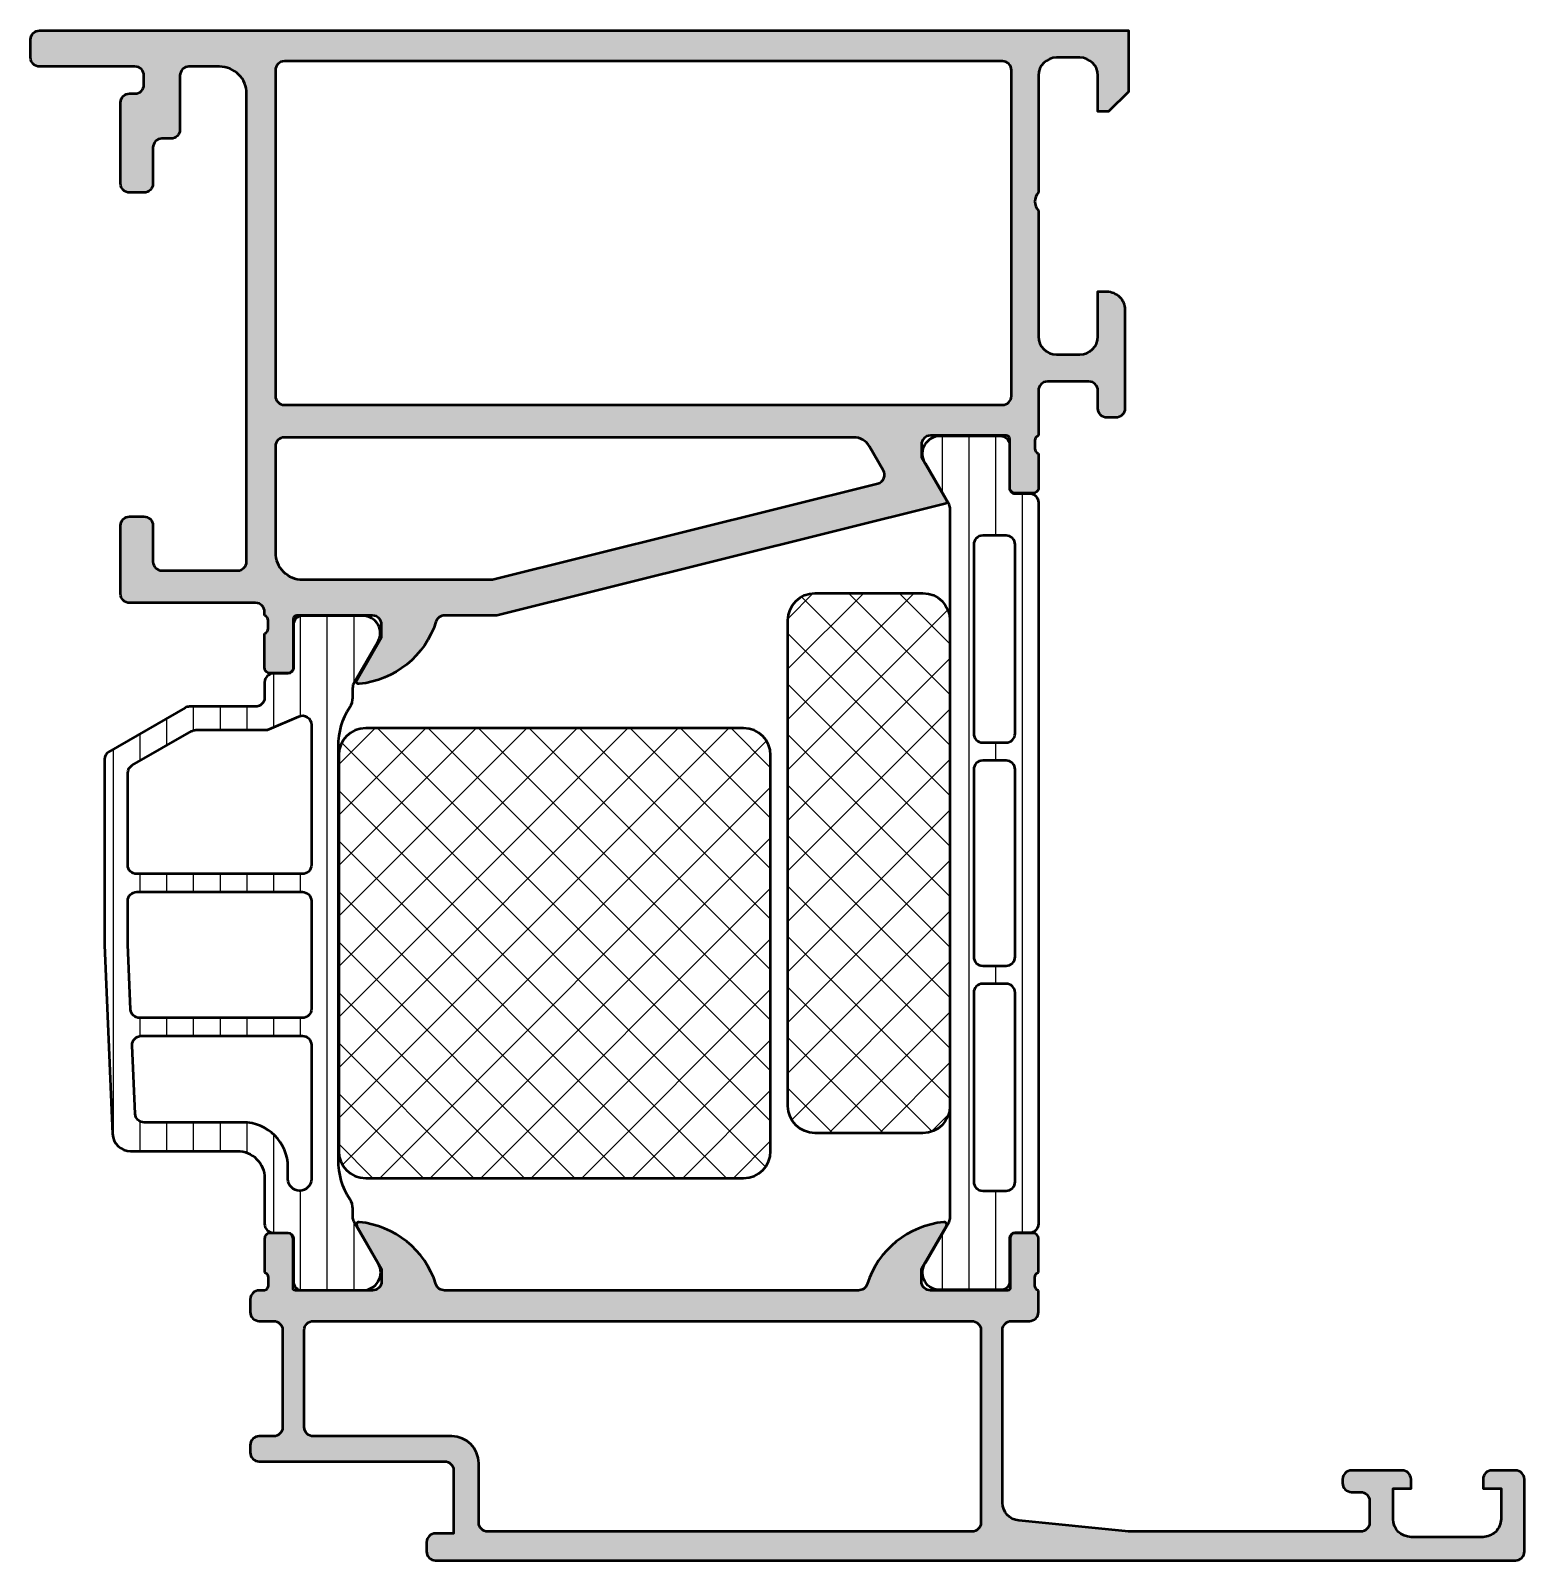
# Model space of a CAD drawing. Extents: x -15 to 68, y 0 to 85.
import ezdxf

# ---------------------------------------------------------------- set-up
doc = ezdxf.new("R2010")
doc.units = 0
for name, color, linetype, lineweight in [('0S-Alu contour', 7, 'Continuous', 50), ('0S-Alu hatch', 252, 'Continuous', 25), ('0S-Plastic contour', 254, 'Continuous', 50), ('0S-Plastic hatch', 253, 'Continuous', 25), ('0S-PT contour', 91, 'Continuous', 50), ('0S-PT hatch', 103, 'Continuous', 25)]:
    doc.layers.add(name, color=color, linetype=linetype, lineweight=lineweight)
pattern_1 = [(135, (0, 0), (-1.403165018917055, -1.403165018917055), []), (225, (0, 0), (1.403165018917055, -1.403165018917055), [])]
pattern_2 = [(90, (0, 0), (-1.4859, 0), [])]

# ---------------------------------------------------------------- blocks, each defined once
blk = doc.blocks.new('501720__3CA2080E_1C2B_46B8_B2A2_B3C4045E8A3A_')
at = {"layer": '0S-Alu hatch'}
h = blk.add_hatch(color=256, dxfattribs=at)
edge = h.paths.add_edge_path()
edge.add_arc((-3.500000000000106, 55.49999999999998), 0.4999999999999929, 270, 360)
edge.add_line((-3.000000000000106, 55.49999999999998), (-3.000000000000085, 81.5))
edge.add_arc((-4.500000000000085, 81.5), 1.5, 0, 90.00000000000028)
edge.add_line((-4.500000000000092, 83), (-6.200000000000088, 83))
edge.add_arc((-6.200000000000088, 82.5), 0.5, 90, 180)
edge.add_line((-6.700000000000088, 82.5), (-6.700000000000102, 79.49999999999999))
edge.add_ellipse((-7.200000000000092, 79.49999999999997), major_axis=(-0.4999999999999903, 0), ratio=1, start_angle=89.99999999999972, end_angle=180, ccw=False)
edge.add_line((-7.200000000000095, 78.99999999999999), (-7.700000000000102, 78.99999999999999))
edge.add_arc((-7.700000000000102, 78.49999999999999), 0.5, 90, 180)
edge.add_line((-8.200000000000102, 78.49999999999999), (-8.200000000000095, 76.5))
edge.add_ellipse((-8.70000000000008, 76.49999999999999), major_axis=(-0.4999999999999841, 0), ratio=1, start_angle=89.99999999999898, end_angle=180, ccw=False)
edge.add_line((-8.700000000000088, 76), (-9.500000000000092, 76))
edge.add_ellipse((-9.500000000000094, 76.5), major_axis=(-0.5, 0), ratio=1, start_angle=0, end_angle=90.0000000000004, ccw=False)
edge.add_line((-10.00000000000009, 76.5), (-10.00000000000009, 81))
edge.add_ellipse((-9.500000000000094, 81), major_axis=(-0.4999999999999965, 0), ratio=1, start_angle=269.9999999999996, end_angle=360, ccw=False)
edge.add_line((-9.500000000000092, 81.5), (-9.200000000000088, 81.5))
edge.add_arc((-9.200000000000088, 82), 0.5, 270, 360)
edge.add_line((-8.700000000000088, 82), (-8.700000000000102, 82.5))
edge.add_arc((-9.200000000000102, 82.5), 0.5, 0, 90)
edge.add_line((-9.200000000000102, 83), (-14.5000000000001, 83))
edge.add_ellipse((-14.5000000000001, 83.49999999999999), major_axis=(-0.5, 0), ratio=1, start_angle=0, end_angle=90.0000000000004, ccw=False)
edge.add_line((-15.0000000000001, 83.49999999999999), (-15.00000000000009, 84.50000000000001))
edge.add_ellipse((-14.50000000000009, 84.50000000000001), major_axis=(-0.4999999999999965, 0), ratio=1, start_angle=269.9999999999996, end_angle=360, ccw=False)
edge.add_line((-14.50000000000009, 85), (45.99999999999991, 85))
edge.add_line((45.99999999999991, 85), (45.99999999999991, 81.60000000000001))
edge.add_line((45.99999999999991, 81.60000000000001), (44.89999999999992, 80.5))
edge.add_line((44.89999999999992, 80.5), (44.29999999999991, 80.5))
edge.add_line((44.29999999999991, 80.5), (44.29999999999991, 82.5))
edge.add_arc((43.29999999999991, 82.5), 1, 0, 90)
edge.add_line((43.29999999999991, 83.49999999999999), (41.99999999999991, 83.49999999999999))
edge.add_arc((41.99999999999991, 82.5), 1, 90, 180)
edge.add_line((40.99999999999991, 82.5), (40.99999999999991, 76))
edge.add_arc((41.52499999999991, 75.5), 0.7250000000000041, 136.3971810272967, 223.6028189727033)
edge.add_line((40.99999999999991, 75), (40.99999999999991, 68))
edge.add_arc((41.99999999999991, 68), 1, 180, 270)
edge.add_line((41.99999999999991, 67), (43.29999999999991, 67))
edge.add_arc((43.29999999999991, 68), 1, 270, 360)
edge.add_line((44.29999999999991, 68), (44.29999999999991, 70.5))
edge.add_line((44.29999999999991, 70.5), (44.79999999999991, 70.5))
edge.add_ellipse((44.79999999999992, 69.50000000000001), major_axis=(-0.9999999999999857, 0), ratio=1, start_angle=180, end_angle=270.0000000000004, ccw=False)
edge.add_line((45.7999999999999, 69.5), (45.79999999999991, 64))
edge.add_ellipse((45.29999999999992, 63.99999999999999), major_axis=(-0.4999999999999929, 0), ratio=1, start_angle=89.9999999999992, end_angle=180, ccw=False)
edge.add_line((45.29999999999991, 63.5), (44.79999999999991, 63.50000000000001))
edge.add_ellipse((44.79999999999988, 63.99999999999998), major_axis=(-0.4999999999999787, 0), ratio=1, start_angle=0, end_angle=90.00000000000239, ccw=False)
edge.add_line((44.29999999999991, 63.99999999999999), (44.29999999999991, 65))
edge.add_arc((43.79999999999991, 65), 0.5, 0, 90)
edge.add_line((43.79999999999991, 65.5), (41.49999999999991, 65.5))
edge.add_arc((41.49999999999991, 65), 0.5, 90, 180)
edge.add_line((40.99999999999991, 65), (40.99999999999991, 62.5))
edge.add_arc((41.09999999999992, 62.21715728752538), 0.3000000000000023, 109.4712206344922, 180)
edge.add_line((40.79999999999992, 62.21715728752538), (40.79999999999992, 61.78284271247462))
edge.add_arc((41.09999999999992, 61.78284271247462), 0.2999999999999971, 180, 250.5287793655073)
edge.add_line((40.99999999999991, 61.50000000000001), (40.99999999999991, 59.60000000000004))
edge.add_ellipse((40.69999999999988, 59.60000000000002), major_axis=(-0.3000000000000256, 0), ratio=1, start_angle=89.99999999999733, end_angle=180, ccw=False)
edge.add_line((40.69999999999987, 59.29999999999999), (39.70999999999996, 59.29999999999999))
edge.add_ellipse((39.70999999999995, 59.60000000000002), major_axis=(-0.3000000000000256, 0), ratio=1, start_angle=0, end_angle=90.00000000000267, ccw=False)
edge.add_line((39.40999999999993, 59.60000000000004), (39.40999999999991, 62.3))
edge.add_arc((39.20999999999992, 62.3), 0.2000000000000028, 0, 90)
edge.add_line((39.20999999999992, 62.5), (34.99999999999992, 62.5))
edge.add_arc((34.99999999999992, 62), 0.5, 90, 180)
edge.add_line((34.49999999999992, 62), (34.49999999999992, 61.29999999999999))
edge.add_line((34.49999999999992, 61.29999999999999), (35.88149545762228, 58.90717967697244))
edge.add_ellipse((35.76188021535164, 58.83811978464827), major_axis=(-0.138119784648286, 0), ratio=1, start_angle=103.9999999999909, end_angle=210.0000000000093, ccw=False)
edge.add_line((35.79529441547355, 58.70410274788987), (10.91199740453947, 52.5))
edge.add_line((10.91199740453947, 52.5), (7.999999999999907, 52.5))
edge.add_arc((7.999999999999907, 51.99999999999999), 0.5000000000000142, 90, 162.2515836439293)
edge.add_ellipse((2.761776758826112, 53.67660886184777), major_axis=(-4.999999999999968, 0), ratio=1, start_angle=95.62257755079338, end_angle=162.2515836439303, ccw=False)
edge.add_ellipse((3.238119784648192, 48.8381197846483), major_axis=(-0.1381197846482959, 0), ratio=1, start_angle=-30.000000000000284, end_angle=95.62257755079781, ccw=False)
edge.add_line((3.118504542377533, 48.90717967697245), (4.499999999999914, 51.3))
edge.add_line((4.499999999999914, 51.3), (4.499999999999914, 52))
edge.add_arc((3.9999999999999, 51.99999999999999), 0.5000000000000142, 0, 90)
edge.add_line((3.9999999999999, 52.5), (-0.2100000000000932, 52.5))
edge.add_arc((-0.2100000000000932, 52.30000000000001), 0.1999999999999886, 90, 180)
edge.add_line((-0.4100000000000819, 52.30000000000001), (-0.4100000000000961, 49.60000000000004))
edge.add_ellipse((-0.7100000000001301, 49.60000000000004), major_axis=(-0.300000000000034, 0), ratio=1, start_angle=89.99999999999892, end_angle=180, ccw=False)
edge.add_line((-0.7100000000001359, 49.3), (-1.700000000000052, 49.3))
edge.add_ellipse((-1.700000000000058, 49.60000000000004), major_axis=(-0.3000000000000327, 0), ratio=1, start_angle=0, end_angle=90.00000000000108, ccw=False)
edge.add_line((-2.00000000000009, 49.60000000000004), (-2.000000000000092, 51.5))
edge.add_arc((-2.100000000000093, 51.78284271247463), 0.3000000000000067, 289.4712206344905, 360)
edge.add_line((-1.800000000000087, 51.78284271247463), (-1.800000000000096, 52.21715728752538))
edge.add_arc((-2.100000000000086, 52.21715728752537), 0.29999999999999, 0, 70.52877936551)
edge.add_line((-2.000000000000093, 52.49999999999999), (-2.000000000000092, 52.69999999999999))
edge.add_arc((-2.500000000000092, 52.69999999999999), 0.5, 0, 90)
edge.add_line((-2.500000000000092, 53.19999999999999), (-9.500000000000092, 53.19999999999998))
edge.add_ellipse((-9.500000000000094, 53.69999999999997), major_axis=(-0.4999999999999929, 0), ratio=1, start_angle=0, end_angle=90.00000000000023, ccw=False)
edge.add_line((-10.00000000000008, 53.69999999999997), (-10.00000000000008, 57.5))
edge.add_ellipse((-9.500000000000085, 57.5), major_axis=(-0.5, 0), ratio=1, start_angle=270, end_angle=360, ccw=False)
edge.add_line((-9.500000000000085, 57.99999999999999), (-8.700000000000088, 57.99999999999999))
edge.add_ellipse((-8.700000000000072, 57.5), major_axis=(-0.4999999999999858, 0), ratio=1, start_angle=180, end_angle=270.0000000000018, ccw=False)
edge.add_line((-8.200000000000086, 57.5), (-8.200000000000095, 55.49999999999998))
edge.add_arc((-7.700000000000095, 55.49999999999998), 0.5, 180, 270)
edge.add_line((-7.700000000000095, 54.99999999999998), (-3.500000000000106, 54.99999999999999))
edge = h.paths.add_edge_path()
edge.add_arc((38.99999999999991, 82.79999999999998), 0.5, 0, 90)
edge.add_line((38.99999999999991, 83.3), (-0.900000000000091, 83.3))
edge.add_arc((-0.900000000000091, 82.79999999999998), 0.5, 90, 180)
edge.add_line((-1.40000000000009, 82.79999999999998), (-1.40000000000009, 64.69999999999997))
edge.add_arc((-0.900000000000091, 64.69999999999997), 0.5, 180, 270)
edge.add_line((-0.9000000000000911, 64.19999999999999), (38.99999999999991, 64.2))
edge.add_arc((38.99999999999991, 64.69999999999997), 0.5, 270, 360)
edge.add_line((39.49999999999992, 64.69999999999997), (39.49999999999992, 82.79999999999998))
edge = h.paths.add_edge_path()
edge.add_arc((30.74722325026736, 61.4), 1.000000000000004, 29.99999999999957, 90)
edge.add_line((30.74722325026736, 62.40000000000001), (-0.900000000000091, 62.39999999999999))
edge.add_arc((-0.9000000000000838, 61.9), 0.4999999999999929, 90.00000000000081, 180)
edge.add_line((-1.400000000000076, 61.9), (-1.40000000000009, 56))
edge.add_arc((0.0999999999999091, 56), 1.5, 180, 270.0000000000002)
edge.add_line((0.099999999999915, 54.5), (10.66642828273362, 54.5))
edge.add_line((10.66642828273362, 54.5), (32.06835282209316, 59.83609910239898))
edge.add_arc((31.94739187429333, 60.32124696553697), 0.4999999999999971, 283.9999999999997, 390.0000000000001)
edge.add_line((32.38040457618555, 60.57124696553697), (31.61324865405179, 61.89999999999999))
at = {"layer": '0S-Alu contour', "color": 7}
for points in [[(-15.0000000000001, 83.49999999999999), (-15.00000000000009, 84.50000000000001)], [(-14.50000000000009, 85), (45.99999999999991, 85), (45.99999999999991, 81.60000000000001), (44.89999999999992, 80.5), (44.29999999999991, 80.5), (44.29999999999991, 82.5)], [(43.29999999999991, 83.49999999999999), (41.99999999999991, 83.49999999999999)], [(-9.200000000000102, 83), (-14.5000000000001, 83)], [(-8.700000000000088, 82), (-8.700000000000102, 82.5)], [(-6.700000000000088, 82.5), (-6.700000000000102, 79.49999999999999)], [(-4.500000000000092, 83), (-6.200000000000088, 83)], [(-1.40000000000009, 82.79999999999998), (-1.40000000000009, 64.69999999999997)], [(38.99999999999991, 83.3), (-0.900000000000091, 83.3)], [(39.49999999999992, 64.69999999999997), (39.49999999999992, 82.79999999999998)], [(40.99999999999991, 82.5), (40.99999999999991, 76)], [(-10.00000000000009, 76.5), (-10.00000000000009, 81)], [(-9.500000000000092, 81.5), (-9.200000000000088, 81.5)], [(-3.000000000000106, 55.49999999999998), (-3.000000000000085, 81.5)], [(-8.200000000000102, 78.49999999999999), (-8.200000000000095, 76.5)], [(-7.200000000000095, 78.99999999999999), (-7.700000000000102, 78.99999999999999)], [(-8.700000000000088, 76), (-9.500000000000092, 76)], [(40.99999999999991, 75), (40.99999999999991, 68)], [(44.29999999999991, 68), (44.29999999999991, 70.5), (44.79999999999991, 70.5)], [(45.7999999999999, 69.5), (45.79999999999991, 64)], [(41.99999999999991, 67), (43.29999999999991, 67)], [(43.79999999999991, 65.5), (41.49999999999991, 65.5)], [(40.99999999999991, 65), (40.99999999999991, 62.5)], [(44.29999999999991, 63.99999999999999), (44.29999999999991, 65)], [(-0.9000000000000911, 64.19999999999999), (38.99999999999991, 64.2)], [(45.29999999999991, 63.5), (44.79999999999991, 63.50000000000001)], [(30.74722325026736, 62.40000000000001), (-0.900000000000091, 62.39999999999999)], [(39.20999999999992, 62.5), (34.99999999999992, 62.5)], [(39.40999999999993, 59.60000000000004), (39.40999999999991, 62.3)], [(40.79999999999992, 62.21715728752538), (40.79999999999992, 61.78284271247462)], [(-1.400000000000076, 61.9), (-1.40000000000009, 56)], [(32.38040457618555, 60.57124696553697), (31.61324865405179, 61.89999999999999)], [(34.49999999999992, 62), (34.49999999999992, 61.29999999999999), (35.88149545762228, 58.90717967697244)], [(40.99999999999991, 61.50000000000001), (40.99999999999991, 59.60000000000004)], [(0.099999999999915, 54.5), (10.66642828273362, 54.5), (32.06835282209316, 59.83609910239898)], [(35.79529441547355, 58.70410274788987), (10.91199740453947, 52.5), (7.999999999999907, 52.5)], [(40.69999999999987, 59.29999999999999), (39.70999999999996, 59.29999999999999)], [(-9.500000000000085, 57.99999999999999), (-8.700000000000088, 57.99999999999999)], [(-10.00000000000008, 53.69999999999997), (-10.00000000000008, 57.5)], [(-8.200000000000086, 57.5), (-8.200000000000095, 55.49999999999998)], [(-7.700000000000095, 54.99999999999998), (-3.500000000000106, 54.99999999999999)], [(-2.500000000000092, 53.19999999999999), (-9.500000000000092, 53.19999999999998)], [(-2.000000000000093, 52.49999999999999), (-2.000000000000092, 52.69999999999999)], [(-1.800000000000087, 51.78284271247463), (-1.800000000000096, 52.21715728752538)], [(-0.4100000000000819, 52.30000000000001), (-0.4100000000000961, 49.60000000000004)], [(3.9999999999999, 52.5), (-0.2100000000000932, 52.5)], [(3.118504542377533, 48.90717967697245), (4.499999999999914, 51.3), (4.499999999999914, 52)], [(-2.00000000000009, 49.60000000000004), (-2.000000000000092, 51.5)], [(-0.7100000000001359, 49.3), (-1.700000000000052, 49.3)]]:
    blk.add_lwpolyline(points, dxfattribs=at)
at = {"layer": '0S-Alu contour', "color": 7, "extrusion": (0, 0, -1)}
for centre, radius, start, end in [((14.50000000000009, 84.50000000000001), 0.4999999999999965, 0, 90.0000000000004), ((14.5000000000001, 83.49999999999999), 0.5, 269.9999999999996, 0), ((9.500000000000094, 81), 0.4999999999999965, 0, 90.0000000000004), ((7.200000000000092, 79.49999999999997), 0.4999999999999903, 180, 270.0000000000003), ((9.500000000000094, 76.5), 0.5, 269.9999999999996, 0), ((8.70000000000008, 76.49999999999999), 0.4999999999999841, 180, 270.000000000001), ((-44.79999999999992, 69.50000000000001), 0.9999999999999857, 89.99999999999959, 180), ((-44.79999999999988, 63.99999999999998), 0.4999999999999787, 269.9999999999976, 0), ((-45.29999999999992, 63.99999999999999), 0.4999999999999929, 180, 270.0000000000008), ((-39.70999999999995, 59.60000000000002), 0.3000000000000256, 269.9999999999973, 0), ((-40.69999999999988, 59.60000000000002), 0.3000000000000256, 180, 270.0000000000027), ((-35.76188021535164, 58.83811978464827), 0.138119784648286, 149.9999999999907, 256.0000000000091), ((9.500000000000085, 57.5), 0.5, 0, 90), ((8.700000000000072, 57.5), 0.4999999999999858, 89.99999999999817, 180), ((9.500000000000094, 53.69999999999997), 0.4999999999999929, 269.9999999999998, 0), ((-2.761776758826112, 53.67660886184777), 4.999999999999968, 197.7484163560698, 264.3774224492066), ((1.700000000000058, 49.60000000000004), 0.3000000000000327, 269.9999999999989, 0), ((0.7100000000001301, 49.60000000000004), 0.300000000000034, 180, 270.0000000000011), ((-3.238119784648192, 48.8381197846483), 0.1381197846482959, 264.3774224492022, 30.00000000000028)]:
    blk.add_arc(centre, radius, start, end, dxfattribs=at)
at = {"layer": '0S-Alu contour', "color": 7}
for centre, radius, start, end in [((41.99999999999991, 82.5), 1, 90, 180), ((43.29999999999991, 82.5), 1, 0, 90), ((-9.200000000000102, 82.5), 0.5, 0, 90), ((-6.200000000000088, 82.5), 0.5, 90, 180), ((-4.500000000000085, 81.5), 1.5, 0, 90.00000000000028), ((-0.900000000000091, 82.79999999999998), 0.5, 90, 180), ((38.99999999999991, 82.79999999999998), 0.5, 0, 90), ((-9.200000000000088, 82), 0.5, 270, 0), ((-7.700000000000102, 78.49999999999999), 0.5, 90, 180), ((41.52499999999991, 75.5), 0.7250000000000041, 136.3971810272967, 223.6028189727033), ((41.99999999999991, 68), 1, 180, 270), ((43.29999999999991, 68), 1, 270, 0), ((41.49999999999991, 65), 0.5, 90, 180), ((43.79999999999991, 65), 0.5, 0, 90), ((-0.900000000000091, 64.69999999999997), 0.5, 180, 270), ((38.99999999999991, 64.69999999999997), 0.5, 270, 0), ((-0.9000000000000838, 61.9), 0.4999999999999929, 90.00000000000081, 180), ((30.74722325026736, 61.4), 1.000000000000004, 29.99999999999957, 90), ((34.99999999999992, 62), 0.5, 90, 180), ((39.20999999999992, 62.3), 0.2000000000000028, 0, 90), ((41.09999999999992, 62.21715728752538), 0.3000000000000023, 109.4712206344922, 180), ((41.09999999999992, 61.78284271247462), 0.2999999999999971, 180, 250.5287793655073), ((31.94739187429333, 60.32124696553697), 0.4999999999999971, 283.9999999999997, 30.00000000000013), ((-7.700000000000095, 55.49999999999998), 0.5, 180, 270), ((-3.500000000000106, 55.49999999999998), 0.4999999999999929, 270, 0), ((0.0999999999999091, 56), 1.5, 180, 270.0000000000002), ((-2.500000000000092, 52.69999999999999), 0.5, 0, 90), ((-2.100000000000086, 52.21715728752537), 0.29999999999999, 0, 70.52877936551), ((-0.2100000000000932, 52.30000000000001), 0.1999999999999886, 90, 180), ((3.9999999999999, 51.99999999999999), 0.5000000000000142, 0, 90), ((7.999999999999907, 51.99999999999999), 0.5000000000000142, 90, 162.2515836439293), ((-2.100000000000093, 51.78284271247463), 0.3000000000000067, 289.4712206344905, 0)]:
    blk.add_arc(centre, radius, start, end, dxfattribs=at)
blk = doc.blocks.new('345350__A1EB596A_2791_47CB_BBD3_838147BA8236_')
at = {"layer": '0S-Alu hatch'}
h = blk.add_hatch(color=256, dxfattribs=at)
edge = h.paths.add_edge_path()
edge.add_arc((40.49999999999999, 13.79992253876117), 0.5, 270, 360)
edge.add_line((41.00000000000001, 13.79992253876117), (41, 15))
edge.add_ellipse((41.07883644654306, 15.26752059199312), major_axis=(-0.2788950563274436, 0), ratio=1, start_angle=-1.164589374096181, end_angle=73.58012358050541, ccw=False)
edge.add_line((40.79999899999999, 15.27318899999149), (40.79999899999999, 15.72678299999148))
edge.add_ellipse((41.07886709564314, 15.73244365946856), major_axis=(-0.2789255417371297, 0), ratio=1, start_angle=-73.57540544464831, end_angle=1.1628700728916215, ccw=False)
edge.add_line((41, 15.99998699999148), (41, 17.879998))
edge.add_arc((40.69999999999999, 17.879998), 0.3000000000000114, 0, 90)
edge.add_line((40.69999999999999, 18.17999800000001), (39.72002568095721, 18.179998))
edge.add_arc((39.72002568095721, 17.879998), 0.3000000000000007, 90, 180)
edge.add_line((39.42002568095721, 17.879998), (39.42002568095721, 15.11999999999999))
edge.add_ellipse((39.30002568095722, 15.11999999999999), major_axis=(-0.1199999999999903, 0), ratio=1, start_angle=90, end_angle=180, ccw=False)
edge.add_line((39.30002568095722, 15), (35.00000000000002, 15))
edge.add_ellipse((35.00000000000001, 15.49999999999999), major_axis=(-0.4999999999999965, 0), ratio=1, start_angle=0, end_angle=90.0000000000008, ccw=False)
edge.add_line((34.50000000000001, 15.5), (34.5, 16.2))
edge.add_line((34.5, 16.2), (35.88149545762238, 18.59282032302755))
edge.add_arc((35.76188021535171, 18.6618802153517), 0.1381197846482859, 330.000000000003, 455.6225775507929)
edge.add_arc((36.23822324117386, 13.82339113815207), 5.000000000000113, 95.6225775507939, 162.2515836439304)
edge.add_ellipse((31.00000000000005, 15.49999999999988), major_axis=(-0.4999999999998844, 0), ratio=1, start_angle=89.99999999999511, end_angle=162.2515836439256, ccw=False)
edge.add_line((31.00000000000001, 15), (7.999999999999992, 15))
edge.add_ellipse((8.000000000000023, 15.49999999999984), major_axis=(-0.4999999999998384, 0), ratio=1, start_angle=17.748416356065775, end_angle=89.99999999999648, ccw=False)
edge.add_arc((2.761776758826187, 13.82339113815201), 5.000000000000197, 17.74841635607064, 84.37742244920678)
edge.add_arc((3.23811978464829, 18.66188021535171), 0.138119784648294, 84.3774224492111, 209.9999999999992)
edge.add_line((3.118504542377632, 18.59282032302757), (4.500000000000007, 16.19999999999999))
edge.add_line((4.500000000000007, 16.19999999999999), (4.5, 15.5))
edge.add_ellipse((4, 15.50000000000001), major_axis=(-0.4999999999999992, 0), ratio=1, start_angle=89.9999999999983, end_angle=180, ccw=False)
edge.add_line((3.999999999999985, 15.00000000000001), (-0.3000256809571908, 15))
edge.add_ellipse((-0.3000256809571966, 15.12), major_axis=(-0.1199999999999992, 0), ratio=1, start_angle=0, end_angle=90.00000000000267, ccw=False)
edge.add_line((-0.4200256809571958, 15.12), (-0.4200256809571954, 17.879998))
edge.add_arc((-0.7200256809572068, 17.87999799999999), 0.3000000000000114, 0, 90)
edge.add_line((-0.7200256809572068, 18.17999800000001), (-1.699999999999988, 18.179998))
edge.add_arc((-1.700000000000002, 17.87999800000001), 0.2999999999999936, 89.99999999999729, 180)
edge.add_line((-1.999999999999996, 17.87999800000001), (-1.999999999999985, 15.99998699999149))
edge.add_ellipse((-2.078867095643157, 15.73244365946855), major_axis=(-0.2789255417371535, 0), ratio=1, start_angle=178.8371299271139, end_angle=253.5754054446447, ccw=False)
edge.add_line((-1.799998999999985, 15.72678299999149), (-1.799998999999985, 15.2731889999915))
edge.add_ellipse((-2.078836446543035, 15.26752059199313), major_axis=(-0.2788950563274373, 0), ratio=1, start_angle=106.41987641949041, end_angle=181.1645893740969, ccw=False)
edge.add_line((-2, 15.00000000000001), (-2.299680908210589, 15))
edge.add_arc((-2.299680908210589, 14.5), 0.5000000000000036, 90, 180)
edge.add_line((-2.799680908210593, 14.5), (-2.799680908210589, 13.79992253876117))
edge.add_arc((-2.29956618973938, 13.80003725723238), 0.5001147316285183, 180.0131427528032, 269.9868572472035)
edge.add_line((-2.299680908210547, 13.29992253876117), (-1.499693115241839, 13.29992253876117))
edge.add_ellipse((-1.499443254268492, 12.80017239973451), major_axis=(-0.4997502014883678, 0), ratio=1, start_angle=179.9713537287259, end_angle=270.02864627126036, ccw=False)
edge.add_line((-0.9996931152418406, 12.79992253876115), (-0.9996931152418255, 7.400020671848328))
edge.add_ellipse((-1.499713436076874, 7.400040992683379), major_axis=(-0.5000203212479685, 0), ratio=1, start_angle=90.0023285015335, end_angle=179.9976714983276, ccw=False)
edge.add_line((-1.499693115241825, 6.900020671848331), (-2.299680908210575, 6.900020671848325))
edge.add_arc((-2.299566189739365, 6.399905953377112), 0.5001147316285218, 90.01314275280141, 179.9868572471968)
edge.add_line((-2.799680908210579, 6.400020671848338), (-2.799680908210575, 5.999996257785828))
edge.add_arc((-2.299566189739365, 6.000110976257024), 0.5001147316285183, 180.0131427528032, 269.986857247197)
edge.add_line((-2.299680908210589, 5.499996257785815), (8.00027636718005, 5.499996257785825))
edge.add_ellipse((8.000276199942052, 4.999996090547827), major_axis=(-0.5000001672380266, 0), ratio=1, start_angle=180.0000191671709, end_angle=269.9999808359436, ccw=False)
edge.add_line((8.50027636718005, 4.999996257813003), (8.500276367180042, 1.499999953273801))
edge.add_line((8.500276367180042, 1.499999953273801), (7.500276367180042, 1.499999953273801))
edge.add_arc((7.500391085671957, 0.9998852347682088), 0.5001147316629067, 90.0131427551726, 179.9868504146385)
edge.add_line((7.000276367180042, 1.000000012878441), (7.000276367180042, 0.5000000128784468))
edge.add_arc((7.500391118378033, 0.5001147334620317), 0.5001147643557832, 180.0131429938963, 269.9798609896766)
edge.add_line((7.500215332023777, 1e-15), (67.5, 1e-16))
edge.add_arc((67.5, 0.5000000000000002), 0.5000000000000001, 270, 360)
edge.add_line((68, 0.5000000000000002), (68, 4.5))
edge.add_arc((67.5, 4.5), 0.5, 0, 90)
edge.add_line((67.5, 5), (66.19999999999999, 5))
edge.add_arc((66.19999999999999, 4.5), 0.5, 90, 180)
edge.add_line((65.69999999999999, 4.5), (65.69999999999999, 4))
edge.add_line((65.69999999999999, 4), (66.69999999999999, 4))
edge.add_line((66.69999999999999, 4), (66.69999999999996, 2.299999999999997))
edge.add_ellipse((65.69999999999997, 2.299999999999987), major_axis=(-0.9999999999999857, 0), ratio=1, start_angle=89.9999999999992, end_angle=180, ccw=False)
edge.add_line((65.69999999999996, 1.300000000000002), (61.69999999999999, 1.299999999999982))
edge.add_ellipse((61.69999999999999, 2.299999999999983), major_axis=(-1.000000000000001, 0), ratio=1, start_angle=0, end_angle=90, ccw=False)
edge.add_line((60.69999999999999, 2.299999999999982), (60.69999999999999, 4))
edge.add_line((60.69999999999999, 4), (61.69999999999999, 4))
edge.add_line((61.69999999999999, 4), (61.69999999999999, 4.499999999999984))
edge.add_arc((61.19999999999999, 4.5), 0.5, 0, 90)
edge.add_line((61.19999999999999, 5), (58.4, 4.999999999999999))
edge.add_arc((58.4, 4.499999999999998), 0.5000000000000009, 90, 180)
edge.add_line((57.9, 4.499999999999998), (57.9, 4.299999999999982))
edge.add_arc((58.4, 4.299999999999982), 0.5, 180, 270)
edge.add_line((58.4, 3.799999999999982), (58.9, 3.799999999999982))
edge.add_ellipse((58.90000000000001, 3.299999999999988), major_axis=(-0.4999999999999947, 0), ratio=1, start_angle=180, end_angle=270.0000000000008, ccw=False)
edge.add_line((59.40000000000001, 3.299999999999982), (59.39999999999997, 2.099999999999981))
edge.add_ellipse((58.89999999999997, 2.099999999999974), major_axis=(-0.5, 0), ratio=1, start_angle=90, end_angle=180, ccw=False)
edge.add_line((58.89999999999997, 1.599999999999974), (45.9983668848607, 1.599999999999979))
edge.add_line((45.9983668848607, 1.599999999999979), (39.90086726378649, 2.209750724796321))
edge.add_ellipse((40.00036986780802, 3.204788067252843), major_axis=(-1.000000040545, 0), ratio=1, start_angle=1.5080649291121517e-05, end_angle=84.28947129819278, ccw=False)
edge.add_line((39.00036982726306, 3.204787804045857), (39.00036982726304, 12.79998738861467))
edge.add_ellipse((39.50041968100179, 12.79987268502243), major_axis=(-0.5000498668943465, 0), ratio=1, start_angle=270.0131427528001, end_angle=359.9868572472245, ccw=False)
edge.add_line((39.50030497740954, 13.29992253876117), (40.49999999999999, 13.29992253876117))
edge = h.paths.add_edge_path()
edge.add_arc((8.40030085426848, 5.400020744874273), 1.499999926974057, 2.8316468405e-06, 90.00000278938575)
edge.add_line((8.400300781242535, 6.900020671848325), (0.7003190917894245, 6.900020671848325))
edge.add_ellipse((0.7001505502649508, 7.39979111946681), major_axis=(-0.4997704760377753, 0), ratio=1, start_angle=-0.02631684688930136, end_angle=90.0193223062808, ccw=False)
edge.add_line((0.2003801269456744, 7.400020671848277), (0.2003801269456744, 12.79992253876117))
edge.add_ellipse((0.7001505502649508, 12.80015209114268), major_axis=(-0.4997704760377764, 0), ratio=1, start_angle=-90.01932230628069, end_angle=0.02631684688930136, ccw=False)
edge.add_line((0.7003190917894245, 13.29992253876117), (37.30035380553454, 13.29992253876116))
edge.add_ellipse((37.30048878729687, 12.80005752052349), major_axis=(-0.4998650364626667, 0), ratio=1, start_angle=179.9845280529183, end_angle=270.0154719470708, ccw=False)
edge.add_line((37.80035380553454, 12.79992253876107), (37.80035380553454, 2.099975658420582))
edge.add_ellipse((37.30025928519608, 2.100070059527233), major_axis=(-0.5000945292483385, 0), ratio=1, start_angle=90.0108291856593, end_angle=179.9891844747251, ccw=False)
edge.add_line((37.30035380553454, 1.5999755392113), (10.40030078124254, 1.599975539211301))
edge.add_ellipse((10.400395301581, 2.100070059527243), major_axis=(-0.5000945292483491, 0), ratio=1, start_angle=0.010815525275006621, end_angle=89.98917081434081, ccw=False)
edge.add_line((9.900300781242542, 2.099975658420655), (9.900300781242535, 5.400020671848329))
at = {"layer": '0S-Alu contour', "color": 7}
for points in [[(-1.999999999999996, 17.87999800000001), (-1.999999999999985, 15.99998699999149)], [(-0.7200256809572068, 18.17999800000001), (-1.699999999999988, 18.179998)], [(-0.4200256809571958, 15.12), (-0.4200256809571954, 17.879998)], [(3.118504542377632, 18.59282032302757), (4.500000000000007, 16.19999999999999), (4.5, 15.5)], [(34.50000000000001, 15.5), (34.5, 16.2), (35.88149545762238, 18.59282032302755)], [(39.42002568095721, 17.879998), (39.42002568095721, 15.11999999999999)], [(40.69999999999999, 18.17999800000001), (39.72002568095721, 18.179998)], [(41, 15.99998699999148), (41, 17.879998)], [(-1.799998999999985, 15.72678299999149), (-1.799998999999985, 15.2731889999915)], [(40.79999899999999, 15.27318899999149), (40.79999899999999, 15.72678299999148)], [(-2.799680908210593, 14.5), (-2.799680908210589, 13.79992253876117)], [(-2, 15.00000000000001), (-2.299680908210589, 15)], [(3.999999999999985, 15.00000000000001), (-0.3000256809571908, 15)], [(31.00000000000001, 15), (7.999999999999992, 15)], [(39.30002568095722, 15), (35.00000000000002, 15)], [(41.00000000000001, 13.79992253876117), (41, 15)], [(-2.299680908210547, 13.29992253876117), (-1.499693115241839, 13.29992253876117)], [(-0.9996931152418406, 12.79992253876115), (-0.9996931152418255, 7.400020671848328)], [(0.2003801269456744, 7.400020671848277), (0.2003801269456744, 12.79992253876117)], [(0.7003190917894245, 13.29992253876117), (37.30035380553454, 13.29992253876116)], [(37.80035380553454, 12.79992253876107), (37.80035380553454, 2.099975658420582)], [(39.00036982726306, 3.204787804045857), (39.00036982726304, 12.79998738861467)], [(39.50030497740954, 13.29992253876117), (40.49999999999999, 13.29992253876117)], [(-1.499693115241825, 6.900020671848331), (-2.299680908210575, 6.900020671848325)], [(8.400300781242535, 6.900020671848325), (0.7003190917894245, 6.900020671848325)], [(-2.799680908210579, 6.400020671848338), (-2.799680908210575, 5.999996257785828)], [(-2.299680908210589, 5.499996257785815), (8.00027636718005, 5.499996257785825)], [(9.900300781242542, 2.099975658420655), (9.900300781242535, 5.400020671848329)], [(8.50027636718005, 4.999996257813003), (8.500276367180042, 1.499999953273801), (7.500276367180042, 1.499999953273801)], [(57.9, 4.499999999999998), (57.9, 4.299999999999982)], [(61.19999999999999, 5), (58.4, 4.999999999999999)], [(60.69999999999999, 2.299999999999982), (60.69999999999999, 4), (61.69999999999999, 4), (61.69999999999999, 4.499999999999984)], [(65.69999999999999, 4.5), (65.69999999999999, 4), (66.69999999999999, 4), (66.69999999999996, 2.299999999999997)], [(67.5, 5), (66.19999999999999, 5)], [(68, 0.5000000000000002), (68, 4.5)], [(58.4, 3.799999999999982), (58.9, 3.799999999999982)], [(59.40000000000001, 3.299999999999982), (59.39999999999997, 2.099999999999981)], [(58.89999999999997, 1.599999999999974), (45.9983668848607, 1.599999999999979), (39.90086726378649, 2.209750724796321)], [(7.000276367180042, 1.000000012878441), (7.000276367180042, 0.5000000128784468)], [(37.30035380553454, 1.5999755392113), (10.40030078124254, 1.599975539211301)], [(65.69999999999996, 1.300000000000002), (61.69999999999999, 1.299999999999982)], [(7.500215332023777, 1e-15), (67.5, 1e-16)]]:
    blk.add_lwpolyline(points, dxfattribs=at)
for centre, radius, start, end in [((3.23811978464829, 18.66188021535171), 0.138119784648294, 84.3774224492111, 209.9999999999992), ((2.761776758826187, 13.82339113815201), 5.000000000000197, 17.74841635607064, 84.37742244920678), ((36.23822324117386, 13.82339113815207), 5.000000000000113, 95.6225775507939, 162.2515836439304), ((35.76188021535171, 18.6618802153517), 0.1381197846482859, 330.000000000003, 95.62257755079293), ((-1.700000000000002, 17.87999800000001), 0.2999999999999936, 89.99999999999729, 180), ((-0.7200256809572068, 17.87999799999999), 0.3000000000000114, 0, 90), ((39.72002568095721, 17.879998), 0.3000000000000007, 90, 180), ((40.69999999999999, 17.879998), 0.3000000000000114, 0, 90), ((-2.299680908210589, 14.5), 0.5000000000000036, 90, 180), ((-2.29956618973938, 13.80003725723238), 0.5001147316285183, 180.0131427528032, 269.9868572472035), ((40.49999999999999, 13.79992253876117), 0.5, 270, 0), ((-2.299566189739365, 6.399905953377112), 0.5001147316285218, 90.01314275280141, 179.9868572471968), ((8.40030085426848, 5.400020744874273), 1.499999926974057, 2.8316468405e-06, 90.00000278938575), ((-2.299566189739365, 6.000110976257024), 0.5001147316285183, 180.0131427528032, 269.986857247197), ((58.4, 4.499999999999998), 0.5000000000000009, 90, 180), ((58.4, 4.299999999999982), 0.5, 180, 270), ((61.19999999999999, 4.5), 0.5, 0, 90), ((66.19999999999999, 4.5), 0.5, 90, 180), ((67.5, 4.5), 0.5, 0, 90), ((7.500391085671957, 0.9998852347682088), 0.5001147316629067, 90.0131427551726, 179.9868504146385), ((7.500391118378033, 0.5001147334620317), 0.5001147643557832, 180.0131429938963, 269.9798609896766), ((67.5, 0.5000000000000002), 0.5000000000000001, 270, 0)]:
    blk.add_arc(centre, radius, start, end, dxfattribs=at)
at = {"layer": '0S-Alu contour', "color": 7, "extrusion": (0, 0, -1)}
for centre, radius, start, end in [((2.078867095643157, 15.73244365946855), 0.2789255417371535, 106.4245945553553, 181.1628700728862), ((-4, 15.50000000000001), 0.4999999999999992, 180, 270.0000000000017), ((-8.000000000000023, 15.49999999999984), 0.4999999999998384, 270.0000000000035, 342.2515836439342), ((-31.00000000000005, 15.49999999999988), 0.4999999999998844, 197.7484163560745, 270.0000000000049), ((-35.00000000000001, 15.49999999999999), 0.4999999999999965, 269.9999999999992, 0), ((-41.07886709564314, 15.73244365946856), 0.2789255417371297, 358.8371299271084, 73.57540544464841), ((2.078836446543035, 15.26752059199313), 0.2788950563274373, 178.8354106259031, 253.5801235805096), ((0.3000256809571966, 15.12), 0.1199999999999992, 269.9999999999973, 0), ((-39.30002568095722, 15.11999999999999), 0.1199999999999903, 180, 270), ((-41.07883644654306, 15.26752059199312), 0.2788950563274436, 286.4198764194946, 1.164589374096298), ((1.499443254268492, 12.80017239973451), 0.4997502014883678, 89.97135372873966, 180.0286462712742), ((-0.7001505502649508, 12.80015209114268), 0.4997704760377764, 359.9736831531107, 90.01932230628076), ((-37.30048878729687, 12.80005752052349), 0.4998650364626667, 89.98452805292918, 180.0154719470817), ((-39.50041968100179, 12.79987268502243), 0.5000498668943465, 0.0131427527754762, 89.98685724719992), ((1.499713436076874, 7.400040992683379), 0.5000203212479685, 180.0023285016724, 269.9976714984665), ((-0.7001505502649508, 7.39979111946681), 0.4997704760377754, 269.9806776937192, 0.0263168468893796), ((-8.000276199942052, 4.999996090547827), 0.5000001672380266, 90.00001916405645, 179.9999808328291), ((-58.90000000000001, 3.299999999999988), 0.4999999999999947, 89.9999999999992, 180), ((-40.00036986780802, 3.204788067252843), 1.000000040545, 275.7105287018072, 359.9999849193507), ((-10.400395301581, 2.100070059527243), 0.5000945292483491, 270.0108291856592, 359.989184474725), ((-37.30025928519608, 2.100070059527233), 0.5000945292483385, 180.010815525275, 269.9891708143407), ((-58.89999999999997, 2.099999999999974), 0.5, 180, 270), ((-61.69999999999999, 2.299999999999983), 1.000000000000001, 270, 0), ((-65.69999999999997, 2.299999999999987), 0.9999999999999857, 180, 270.0000000000008)]:
    blk.add_arc(centre, radius, start, end, dxfattribs=at)
blk = doc.blocks.new('502350__6DD2E7A7_7244_4417_B17C_916770EC7AD5_')
at = {"layer": '0S-PT hatch'}
h = blk.add_hatch(dxfattribs=at)
h.set_pattern_fill('ANSI37', color=256, scale=0.625, angle=90, style=0)
h.set_pattern_definition(pattern_1)
edge = h.paths.add_edge_path()
edge.add_arc((24.61999999999999, 44.74000000000001), 1.500000000000003, 0, 90)
edge.add_line((24.61999999999999, 46.24000000000001), (3.61999999999999, 46.24000000000001))
edge.add_arc((3.61999999999999, 44.74000000000001), 1.5, 90, 180)
edge.add_line((2.11999999999999, 44.74000000000001), (2.11999999999999, 22.74000000000001))
edge.add_arc((3.61999999999999, 22.74000000000001), 1.499999999999999, 180, 269.9999999999999)
edge.add_line((3.619999999999989, 21.24000000000001), (24.61999999999999, 21.24000000000001))
edge.add_arc((24.61999999999999, 22.74000000000001), 1.5, 270, 360)
edge.add_line((26.11999999999999, 22.74000000000001), (26.11999999999999, 44.74000000000001))
at = {"layer": '0S-PT contour', "color": 7}
for points in [[(24.61999999999999, 46.24000000000001), (3.61999999999999, 46.24000000000001)], [(2.11999999999999, 44.74000000000001), (2.11999999999999, 22.74000000000001)], [(26.11999999999999, 22.74000000000001), (26.11999999999999, 44.74000000000001)], [(3.619999999999989, 21.24000000000001), (24.61999999999999, 21.24000000000001)]]:
    blk.add_lwpolyline(points, dxfattribs=at)
for centre, radius, start, end in [((3.61999999999999, 44.74000000000001), 1.5, 90, 180), ((24.61999999999999, 44.74000000000001), 1.500000000000003, 0, 90), ((3.61999999999999, 22.74000000000001), 1.499999999999999, 180, 269.9999999999999), ((24.61999999999999, 22.74000000000001), 1.5, 270, 0)]:
    blk.add_arc(centre, radius, start, end, dxfattribs=at)
blk = doc.blocks.new('284043__C33D6DB7_BDCF_4075_BB0F_A3F5B9B4BB28___F1426697_5F00_4585_9954_4BD4D161C329_')
at = {"layer": '0S-Plastic hatch'}
h = blk.add_hatch(dxfattribs=at)
h.set_pattern_fill('ANSI31', color=256, scale=0.4680000000000001, angle=45, style=0)
h.set_pattern_definition(pattern_2)
edge = h.paths.add_edge_path()
edge.add_arc((-6.166025403784431, 46.94), 0.5000000000000071, 90.00000000000205, 120.0000000000019)
edge.add_line((-6.416025403784448, 47.37301270189222), (-10.65000000000001, 44.92852632902514))
edge.add_arc((-10.40000000000001, 44.49551362713291), 0.4999999999999944, 119.9999999999993, 180)
edge.add_line((-10.90000000000001, 44.49551362713291), (-10.90000000000001, 34.19188277421556))
edge.add_line((-10.90000000000001, 34.19188277421556), (-10.44175647932706, 23.69638061263467))
edge.add_arc((-9.442708257745203, 23.74), 0.9999999999999973, 182.4999999999998, 269.9999999999998)
edge.add_line((-9.442708257745206, 22.74000000000001), (-3.50000000000001, 22.74000000000001))
edge.add_ellipse((-3.500000000000008, 21.24000000000001), major_axis=(-1.499999999999996, 0), ratio=1, start_angle=180, end_angle=270.0000000000001, ccw=False)
edge.add_line((-2.000000000000011, 21.24000000000001), (-2.000000000000014, 18.7))
edge.add_arc((-1.500000000000014, 18.7), 0.5, 180, 270)
edge.add_line((-1.500000000000014, 18.2), (-0.700000000000017, 18.2))
edge.add_ellipse((-0.7000000000000188, 17.9), major_axis=(-0.3000000000000007, 0), ratio=1, start_angle=180, end_angle=269.99999999999966, ccw=False)
edge.add_line((-0.4000000000000181, 17.9), (-0.4000000000000164, 15.5))
edge.add_arc((0.0895184304909407, 15.4956583917544), 0.4895376832813672, 179.4918489456786, 271.2268628367082)
edge.add_line((0.0999999999999871, 15.00623293261571), (3.449999999999988, 15.00623293261572))
edge.add_arc((3.457174740907198, 16), 0.9937929669325736, 269.5863464947791, 390.2068254050562)
edge.add_line((4.316025403784422, 16.5), (2.966987298107767, 18.83660254037845))
edge.add_ellipse((3.399999999999987, 19.08660254037843), major_axis=(-0.4999999999999957, 0), ratio=1, start_angle=0, end_angle=29.99999999999892, ccw=False)
edge.add_line((2.899999999999992, 19.08660254037843), (2.899999999999991, 19.5270680067499))
edge.add_arc((1.899999999999991, 19.5270680067499), 1, 0, 32.85988037888947)
edge.add_ellipse((6.099999999999978, 22.24000000000001), major_axis=(-3.999999999999996, 0), ratio=1, start_angle=0, end_angle=32.85988037888927, ccw=False)
edge.add_line((2.099999999999982, 22.24000000000001), (2.099999999999987, 45.24))
edge.add_ellipse((6.09999999999998, 45.24), major_axis=(-3.999999999999992, 0), ratio=1, start_angle=327.1401196211109, end_angle=360, ccw=False)
edge.add_arc((1.900000000000005, 47.95293199325011), 0.9999999999999859, 327.1401196211102, 360)
edge.add_line((2.899999999999991, 47.95293199325011), (2.899999999999991, 48.39339745962156))
edge.add_arc((1.290995080160506, 48.67105322474255), 1.632785826730678, 350.2092547647337, 359.8909306866435)
edge.add_line((2.923777948476916, 48.66794502509964), (4.272816054153572, 51.00454756547818))
edge.add_arc((3.477966856600758, 51.52844001656054), 0.9519708751592313, 326.6107541907115, 451.6834689720167)
edge.add_line((3.449999999999988, 52.48000000000001), (0.0999999999999943, 52.48000000000001))
edge.add_arc((0.0999999999999943, 51.98), 0.5, 90, 180)
edge.add_line((-0.4000000000000057, 51.98), (-0.4000000000000093, 49.58))
edge.add_ellipse((-0.7000000000000098, 49.58000000000001), major_axis=(-0.3000000000000004, 0), ratio=1, start_angle=90.00000000000063, end_angle=180, ccw=False)
edge.add_line((-0.7000000000000064, 49.28), (-1.500000000000007, 49.28))
edge.add_arc((-1.500000000000007, 48.78), 0.5, 90, 180)
edge.add_line((-2.000000000000007, 48.78), (-2.00000000000001, 47.94000000000001))
edge.add_ellipse((-2.500000000000005, 47.94), major_axis=(-0.4999999999999947, 0), ratio=1, start_angle=89.99999999999937, end_angle=180, ccw=False)
edge.add_line((-2.50000000000001, 47.44000000000001), (-6.166025403784448, 47.44000000000001))
edge = h.paths.add_edge_path()
edge.add_line((-1.748499802457921, 46.18146996280745), (-0.099374534462638, 46.89853003719257))
edge.add_ellipse((0.0999999999999872, 46.44000000000001), major_axis=(-0.5, 0), ratio=1, start_angle=180, end_angle=293.50000000000034, ccw=False)
edge.add_line((0.5999999999999872, 46.44000000000001), (0.5999999999999872, 38.64000000000002))
edge.add_ellipse((0.0999999999999872, 38.64000000000002), major_axis=(-0.5, 0), ratio=1, start_angle=90, end_angle=180, ccw=False)
edge.add_line((0.0999999999999872, 38.14000000000002), (-9.100000000000012, 38.14000000000002))
edge.add_ellipse((-9.100000000000012, 38.64000000000002), major_axis=(-0.5, 0), ratio=1, start_angle=0, end_angle=90, ccw=False)
edge.add_line((-9.600000000000012, 38.64000000000002), (-9.600000000000012, 43.7449582771864))
edge.add_ellipse((-9.100000000000016, 43.7449582771864), major_axis=(-0.4999999999999962, 0), ratio=1, start_angle=299.9999999999998, end_angle=360, ccw=False)
edge.add_line((-9.350000000000012, 44.17797097907862), (-6.06769145362399, 46.07301270189223))
edge.add_ellipse((-5.817691453623986, 45.64), major_axis=(-0.5000000000000071, 0), ratio=1, start_angle=270.0000000000004, end_angle=300.00000000000017, ccw=False)
edge.add_line((-5.817691453623989, 46.14000000000001), (-1.947874336920545, 46.14000000000001))
edge.add_arc((-1.947874336920548, 46.64000000000001), 0.5, 270.0000000000004, 293.5000000000006)
edge = h.paths.add_edge_path()
edge.add_ellipse((-8.855884729866254, 28.64000000000001), major_axis=(-0.5, 0), ratio=1, start_angle=-90, end_angle=2.4999999999997726, ccw=False)
edge.add_line((-8.855884729866254, 29.14000000000001), (0.0999999999999943, 29.14000000000001))
edge.add_ellipse((0.0999999999999943, 28.64000000000001), major_axis=(-0.5, 0), ratio=1, start_angle=180, end_angle=270, ccw=False)
edge.add_line((0.5999999999999944, 28.64000000000001), (0.5999999999999944, 21.19000000000001))
edge.add_ellipse((-0.0500000000000078, 21.19000000000001), major_axis=(-0.6500000000000022, 0), ratio=1, start_angle=0, end_angle=180, ccw=False)
edge.add_line((-0.70000000000001, 21.19000000000001), (-0.70000000000001, 21.84000000000001))
edge.add_arc((-3.200000000000009, 21.84000000000001), 2.5, 0, 90)
edge.add_line((-3.200000000000009, 24.34000000000001), (-8.68997314681391, 24.34000000000001))
edge.add_ellipse((-8.689973146813909, 24.84000000000001), major_axis=(-0.5000000000000006, 0), ratio=1, start_angle=2.5000000000001137, end_angle=89.99999999999977, ccw=False)
edge.add_line((-9.189497257604838, 24.81819030631734), (-9.355408840657184, 28.61819030631734))
edge = h.paths.add_edge_path()
edge.add_ellipse((-9.100000000000012, 36.64000000000001), major_axis=(-0.5, 0), ratio=1, start_angle=270, end_angle=360, ccw=False)
edge.add_line((-9.100000000000012, 37.14000000000002), (0.0999999999999872, 37.14000000000002))
edge.add_ellipse((0.0999999999999872, 36.64000000000001), major_axis=(-0.5, 0), ratio=1, start_angle=180, end_angle=270, ccw=False)
edge.add_line((0.5999999999999872, 36.64000000000001), (0.5999999999999979, 30.64000000000002))
edge.add_ellipse((0.0999999999999943, 30.64000000000002), major_axis=(-0.5000000000000036, 0), ratio=1, start_angle=89.9999999999992, end_angle=180, ccw=False)
edge.add_line((0.0999999999999872, 30.14000000000001), (-8.943206615683282, 30.14000000000001))
edge.add_ellipse((-8.94320661568328, 30.64000000000001), major_axis=(-0.5000000000000006, 0), ratio=1, start_angle=2.4999999999997726, end_angle=89.99999999999977, ccw=False)
edge.add_line((-9.44273072647421, 30.61819030631734), (-9.600000000000012, 34.22024887512437))
edge.add_line((-9.600000000000012, 34.22024887512437), (-9.600000000000012, 36.64000000000001))
at = {"layer": '0S-Alu contour', "color": 7}
for points in [[(-1.748499802457921, 46.18146996280745), (-0.099374534462638, 46.89853003719257)], [(-9.350000000000012, 44.17797097907862), (-6.06769145362399, 46.07301270189223)], [(-5.817691453623989, 46.14000000000001), (-1.947874336920545, 46.14000000000001)], [(0.5999999999999872, 46.44000000000001), (0.5999999999999872, 38.64000000000002)], [(-9.600000000000012, 38.64000000000002), (-9.600000000000012, 43.7449582771864)], [(0.0999999999999872, 38.14000000000002), (-9.100000000000012, 38.14000000000002)], [(-9.44273072647421, 30.61819030631734), (-9.600000000000012, 34.22024887512437), (-9.600000000000012, 36.64000000000001)], [(-9.100000000000012, 37.14000000000002), (0.0999999999999872, 37.14000000000002)], [(0.5999999999999872, 36.64000000000001), (0.5999999999999979, 30.64000000000002)], [(0.0999999999999872, 30.14000000000001), (-8.943206615683282, 30.14000000000001)], [(-8.855884729866254, 29.14000000000001), (0.0999999999999943, 29.14000000000001)], [(-9.189497257604838, 24.81819030631734), (-9.355408840657184, 28.61819030631734)], [(0.5999999999999944, 28.64000000000001), (0.5999999999999944, 21.19000000000001)], [(-3.200000000000009, 24.34000000000001), (-8.68997314681391, 24.34000000000001)], [(-0.70000000000001, 21.19000000000001), (-0.70000000000001, 21.84000000000001)]]:
    blk.add_lwpolyline(points, dxfattribs=at)
at = {"layer": '0S-Alu contour', "color": 7, "extrusion": (0, 0, -1)}
for centre, radius, start, end in [((-0.0999999999999872, 46.44000000000001), 0.5, 66.49999999999967, 180), ((5.817691453623986, 45.64), 0.5000000000000071, 59.99999999999983, 89.99999999999959), ((9.100000000000016, 43.7449582771864), 0.4999999999999962, 0, 60.00000000000021), ((9.100000000000012, 38.64000000000002), 0.5, 270, 0), ((-0.0999999999999872, 38.64000000000002), 0.5, 180, 270), ((9.100000000000012, 36.64000000000001), 0.5, 0, 90), ((-0.0999999999999872, 36.64000000000001), 0.5, 90, 180), ((8.94320661568328, 30.64000000000001), 0.5000000000000006, 270.0000000000002, 357.5000000000002), ((-0.0999999999999943, 30.64000000000002), 0.5000000000000036, 180, 270.0000000000008), ((8.855884729866254, 28.64000000000001), 0.5, 357.5000000000002, 90), ((-0.0999999999999943, 28.64000000000001), 0.5, 90, 180), ((8.689973146813909, 24.84000000000001), 0.5000000000000006, 270.0000000000002, 357.4999999999999), ((0.0500000000000078, 21.19000000000001), 0.6500000000000022, 180, 0)]:
    blk.add_arc(centre, radius, start, end, dxfattribs=at)
at = {"layer": '0S-Alu contour', "color": 7}
for centre, radius, start, end in [((-1.947874336920548, 46.64000000000001), 0.5, 270.0000000000004, 293.5000000000006), ((-3.200000000000009, 21.84000000000001), 2.5, 0, 90)]:
    blk.add_arc(centre, radius, start, end, dxfattribs=at)
at = {"layer": '0S-Plastic contour', "color": 7}
for points in [[(-0.4000000000000057, 51.98), (-0.4000000000000093, 49.58)], [(3.449999999999988, 52.48000000000001), (0.0999999999999943, 52.48000000000001)], [(2.923777948476916, 48.66794502509964), (4.272816054153572, 51.00454756547818)], [(-2.000000000000007, 48.78), (-2.00000000000001, 47.94000000000001)], [(-0.7000000000000064, 49.28), (-1.500000000000007, 49.28)], [(2.899999999999991, 47.95293199325011), (2.899999999999991, 48.39339745962156)], [(-6.416025403784448, 47.37301270189222), (-10.65000000000001, 44.92852632902514)], [(-2.50000000000001, 47.44000000000001), (-6.166025403784448, 47.44000000000001)], [(2.099999999999982, 22.24000000000001), (2.099999999999987, 45.24)], [(-10.90000000000001, 44.49551362713291), (-10.90000000000001, 34.19188277421556), (-10.44175647932706, 23.69638061263467)], [(-9.442708257745206, 22.74000000000001), (-3.50000000000001, 22.74000000000001)], [(-2.000000000000011, 21.24000000000001), (-2.000000000000014, 18.7)], [(2.899999999999992, 19.08660254037843), (2.899999999999991, 19.5270680067499)], [(4.316025403784422, 16.5), (2.966987298107767, 18.83660254037845)], [(-1.500000000000014, 18.2), (-0.700000000000017, 18.2)], [(-0.4000000000000181, 17.9), (-0.4000000000000164, 15.5)], [(0.0999999999999871, 15.00623293261571), (3.449999999999988, 15.00623293261572)]]:
    blk.add_lwpolyline(points, dxfattribs=at)
for centre, radius, start, end in [((0.0999999999999943, 51.98), 0.5, 90, 180), ((3.477966856600758, 51.52844001656054), 0.9519708751592313, 326.6107541907115, 91.6834689720167), ((-1.500000000000007, 48.78), 0.5, 90, 180), ((1.290995080160506, 48.67105322474255), 1.632785826730678, 350.2092547647337, 359.8909306866435), ((1.900000000000005, 47.95293199325011), 0.9999999999999859, 327.1401196211102, 0), ((-6.166025403784431, 46.94), 0.5000000000000071, 90.00000000000205, 120.0000000000019), ((-10.40000000000001, 44.49551362713291), 0.4999999999999944, 119.9999999999993, 180), ((-9.442708257745203, 23.74), 0.9999999999999973, 182.4999999999998, 269.9999999999998), ((1.899999999999991, 19.5270680067499), 1, 0, 32.85988037888947), ((-1.500000000000014, 18.7), 0.5, 180, 270), ((3.457174740907198, 16), 0.9937929669325736, 269.5863464947791, 30.20682540505623), ((0.0895184304909407, 15.4956583917544), 0.4895376832813672, 179.4918489456786, 271.2268628367082)]:
    blk.add_arc(centre, radius, start, end, dxfattribs=at)
at = {"layer": '0S-Plastic contour', "color": 7, "extrusion": (0, 0, -1)}
for centre, radius, start, end in [((0.7000000000000098, 49.58000000000001), 0.3000000000000005, 180, 269.9999999999994), ((2.500000000000005, 47.94), 0.4999999999999947, 180, 270.0000000000006), ((-6.09999999999998, 45.24), 3.999999999999992, 0, 32.85988037888907), ((3.500000000000008, 21.24000000000001), 1.499999999999996, 89.99999999999991, 180), ((-6.099999999999978, 22.24000000000001), 3.999999999999996, 327.1401196211107, 0), ((-3.399999999999987, 19.08660254037843), 0.4999999999999957, 330.0000000000011, 0), ((0.7000000000000188, 17.9), 0.3000000000000007, 90.00000000000031, 180)]:
    blk.add_arc(centre, radius, start, end, dxfattribs=at)
blk = doc.blocks.new('284043__3EEEB54C_B78C_407A_B372_9680511DCB11___C0B5C082_5C87_4942_B459_60763C3A27EF_')
at = {"layer": '0S-Plastic hatch'}
h = blk.add_hatch(dxfattribs=at)
h.set_pattern_fill('ANSI31', color=256, scale=0.4680000000000001, angle=45, style=0)
h.set_pattern_definition(pattern_2)
edge = h.paths.add_edge_path()
edge.add_ellipse((40.50111536862895, 58.78237373290091), major_axis=(-0.4999973210979694, 0), ratio=1, start_angle=179.9976177199983, end_angle=269.9982316841391, ccw=False)
edge.add_line((41.00111268929474, 58.7823529436982), (41, 18.69985959201423))
edge.add_ellipse((40.50000267914015, 18.69987502339854), major_axis=(-0.4999973210979765, 0), ratio=1, start_angle=89.99761772008799, end_angle=179.998231684107, ccw=False)
edge.add_line((40.49998188993746, 18.19987770273275), (39.68965055712255, 18.19990632915094))
edge.add_arc((39.68963969088823, 17.89990632934774), 0.299999999999997, 89.99792470211386, 179.9979247021014)
edge.add_line((39.38963969108502, 17.89991719558212), (39.38988471166585, 15.49991880219658))
edge.add_ellipse((38.93694077640329, 15.48044282772361), major_axis=(-0.4533624621346582, 0), ratio=1, start_angle=84.04021668434717, end_angle=182.4621241102793, ccw=False)
edge.add_line((38.88986798458971, 15.02953078048638), (35.41332648878387, 15.02965742795044))
edge.add_ellipse((35.51988745872893, 15.99243844342932), major_axis=(-0.968660169554925, 0), ratio=1, start_angle=-33.74616279889142, end_angle=83.68418743946438, ccw=False)
edge.add_line((34.7144399234454, 16.53054325848663), (36.0329923529018, 18.814152347736))
edge.add_arc((35.59998869164971, 19.06416800593041), 0.5000000000001026, 329.9979281027711, 359.9978647972849)
edge.add_line((36.09998869130262, 19.06414937277162), (36.10107500373369, 58.4184181283706))
edge.add_arc((35.60107500404293, 58.41843571599239), 0.500000000000082, 359.9979846069515, 389.9979213014617)
edge.add_line((36.03409677568365, 58.66842000606921), (34.71570977789662, 60.9521246073243))
edge.add_ellipse((35.55698200855541, 61.49272906141877), major_axis=(-0.9999960709244856, 0), ratio=1, start_angle=-81.82046724598638, end_angle=32.72494080195372, ccw=False)
edge.add_line((35.41470721164119, 62.48255229009521), (38.89124870744704, 62.4824256426311))
edge.add_ellipse((38.89123323682728, 61.98242966542488), major_axis=(-0.4999959774455604, 0), ratio=1, start_angle=179.9976222209286, end_angle=269.99822718330006, ccw=False)
edge.add_line((39.39122921384228, 61.98240891555498), (39.39081033362948, 59.58241054621648))
edge.add_arc((39.69081033343267, 59.58239967998216), 0.2999999999999899, 179.9979247021014, 269.9979247021179)
edge.add_line((39.69079946719837, 59.28239968017896), (40.50113080001326, 59.28237105376076))
edge = h.paths.add_edge_path()
edge.add_arc((39.20053794399616, 31.54110321440381), 0.5000000021573078, 0, 90.00189908949562)
edge.add_line((39.20052137131384, 32.04110321628646), (37.9005272650011, 32.04110321628647))
edge.add_arc((37.90052362564437, 31.54110685564321), 0.4999963606565109, 89.99958295740245, 180.0004170428646)
edge.add_line((37.40052726500112, 31.54110321628645), (37.40052726500112, 21.04110931980459))
edge.add_arc((37.9005236256445, 21.04110568044553), 0.4999963606566246, 179.9995829571354, 270.0004170425845)
edge.add_line((37.90052726500112, 20.54110931980215), (39.20052137126902, 20.54110931980217))
edge.add_arc((39.20053794406584, 21.04110932161512), 0.5000000020876172, 269.9981008973821, 360)
edge.add_line((39.70053794615346, 21.041109319797), (39.70053794615346, 31.54110321440381))
edge = h.paths.add_edge_path()
edge.add_arc((39.20055320493214, 56.44111847437708), 0.4999847412109375, 0, 90)
edge.add_line((39.20055320493214, 56.94110321558802), (37.90054252377979, 56.94110321558802))
edge.add_arc((37.90054252377978, 56.44108795679896), 0.5000152587890483, 89.99999999999837, 180)
edge.add_line((37.40052726499073, 56.44108795679376), (37.40052726499073, 45.94110931910608))
edge.add_arc((37.90052362563405, 45.94110567974702), 0.4999963606565677, 179.9995829571354, 270.0004170425911)
edge.add_line((37.90052726499073, 45.4411093191037), (39.20052137125864, 45.4411093191037))
edge.add_arc((39.20053794405546, 45.94110932091666), 0.5000000020876172, 269.9981008973838, 360)
edge.add_line((39.70053794614307, 45.94110931909855), (39.70053794614307, 56.44111847437708))
edge = h.paths.add_edge_path()
edge.add_line((39.70053794614307, 33.54110321558801), (39.70053794614307, 43.9411093191037))
edge.add_arc((39.20053794614307, 43.9411093191037), 0.5, 0, 90)
edge.add_line((39.20053794614307, 44.4411093191037), (37.90052726499072, 44.4411093191037))
edge.add_arc((37.90052726499073, 43.94110931910371), 0.5, 90.0000000000016, 180)
edge.add_line((37.40052726499073, 43.94110931910371), (37.40052726499073, 33.54110321558283))
edge.add_arc((37.90052726499074, 33.54110321558803), 0.5000000000000142, 180, 269.999999998808)
edge.add_line((37.90052726498034, 33.04110321558801), (39.20053794613267, 33.04110321558801))
edge.add_arc((39.20053794614307, 33.54110321558801), 0.5, 269.999999998808, 360)
at = {"layer": '0S-Alu contour', "color": 7}
for points in [[(37.40052726499073, 56.44108795679376), (37.40052726499073, 45.94110931910608)], [(39.20055320493214, 56.94110321558802), (37.90054252377979, 56.94110321558802)], [(39.70053794614307, 45.94110931909855), (39.70053794614307, 56.44111847437708)], [(37.90052726499073, 45.4411093191037), (39.20052137125864, 45.4411093191037)], [(39.20053794614307, 44.4411093191037), (37.90052726499072, 44.4411093191037)], [(37.40052726499073, 43.94110931910371), (37.40052726499073, 33.54110321558283)], [(39.70053794614307, 33.54110321558801), (39.70053794614307, 43.9411093191037)], [(37.90052726498034, 33.04110321558801), (39.20053794613267, 33.04110321558801)], [(37.40052726500112, 31.54110321628645), (37.40052726500112, 21.04110931980459)], [(39.20052137131384, 32.04110321628646), (37.9005272650011, 32.04110321628647)], [(39.70053794615346, 21.041109319797), (39.70053794615346, 31.54110321440381)], [(37.90052726500112, 20.54110931980215), (39.20052137126902, 20.54110931980217)]]:
    blk.add_lwpolyline(points, dxfattribs=at)
for centre, radius, start, end in [((37.90054252377978, 56.44108795679896), 0.5000152587890483, 89.99999999999837, 180), ((39.20055320493214, 56.44111847437708), 0.4999847412109375, 0, 90), ((37.90052362563405, 45.94110567974702), 0.4999963606565677, 179.9995829571354, 270.0004170425911), ((39.20053794405546, 45.94110932091666), 0.5000000020876172, 269.9981008973838, 0), ((37.90052726499073, 43.94110931910371), 0.5, 90.0000000000016, 180), ((39.20053794614307, 43.9411093191037), 0.5, 0, 90), ((37.90052726499074, 33.54110321558803), 0.5000000000000142, 180, 269.999999998808), ((39.20053794614307, 33.54110321558801), 0.5, 269.999999998808, 0), ((37.90052362564437, 31.54110685564321), 0.4999963606565109, 89.99958295740245, 180.0004170428646), ((39.20053794399616, 31.54110321440381), 0.5000000021573078, 0, 90.00189908949562), ((37.9005236256445, 21.04110568044553), 0.4999963606566246, 179.9995829571354, 270.0004170425845), ((39.20053794406584, 21.04110932161512), 0.5000000020876172, 269.9981008973821, 0)]:
    blk.add_arc(centre, radius, start, end, dxfattribs=at)
at = {"layer": '0S-Plastic contour', "color": 7}
for points in [[(35.41470721164119, 62.48255229009521), (38.89124870744704, 62.4824256426311)], [(39.39122921384228, 61.98240891555498), (39.39081033362948, 59.58241054621648)], [(36.03409677568365, 58.66842000606921), (34.71570977789662, 60.9521246073243)], [(39.69079946719837, 59.28239968017896), (40.50113080001326, 59.28237105376076)], [(41.00111268929474, 58.7823529436982), (41, 18.69985959201423)], [(36.09998869130262, 19.06414937277162), (36.10107500373369, 58.4184181283706)], [(34.7144399234454, 16.53054325848663), (36.0329923529018, 18.814152347736)], [(39.38963969108502, 17.89991719558212), (39.38988471166585, 15.49991880219658)], [(40.49998188993746, 18.19987770273275), (39.68965055712255, 18.19990632915094)], [(38.88986798458971, 15.02953078048638), (35.41332648878387, 15.02965742795044)]]:
    blk.add_lwpolyline(points, dxfattribs=at)
at = {"layer": '0S-Plastic contour', "color": 7, "extrusion": (0, 0, -1)}
for centre, radius, start, end in [((-35.55698200855541, 61.49272906141877), 0.9999960709244856, 327.2750591980463, 81.82046724598653), ((-38.89123323682728, 61.98242966542488), 0.4999959774455604, 90.00177281669993, 180.0023777790715), ((-40.50111536862895, 58.78237373290091), 0.4999973210979694, 90.0017683158609, 180.0023822800018), ((-40.50000267914015, 18.69987502339854), 0.4999973210979765, 180.001768315893, 270.002382279912), ((-35.51988745872893, 15.99243844342932), 0.9686601695549251, 276.3158125605357, 33.74616279889148), ((-38.93694077640329, 15.48044282772361), 0.4533624621346583, 177.5378758897207, 275.9597833156529)]:
    blk.add_arc(centre, radius, start, end, dxfattribs=at)
at = {"layer": '0S-Plastic contour', "color": 7}
for centre, radius, start, end in [((39.69081033343267, 59.58239967998216), 0.2999999999999899, 179.9979247021014, 269.9979247021179), ((35.60107500404293, 58.41843571599239), 0.500000000000082, 359.9979846069515, 29.99792130146174), ((35.59998869164971, 19.06416800593041), 0.5000000000001026, 329.9979281027711, 359.9978647972849), ((39.68963969088823, 17.89990632934774), 0.299999999999997, 89.99792470211386, 179.9979247021014)]:
    blk.add_arc(centre, radius, start, end, dxfattribs=at)
blk = doc.blocks.new('502350__1C7B122D_2D21_479E_811E_48B6D317F072_')
at = {"layer": '0S-PT hatch'}
h = blk.add_hatch(dxfattribs=at)
h.set_pattern_fill('ANSI37', color=256, scale=0.625, angle=90, style=0)
h.set_pattern_definition(pattern_1)
edge = h.paths.add_edge_path()
edge.add_ellipse((28.58053184751815, 52.2412837505709), major_axis=(-1.5, 0), ratio=1, start_angle=270, end_angle=360, ccw=False)
edge.add_line((28.58053184751815, 53.7412837505709), (34.58053184751815, 53.7412837505709))
edge.add_ellipse((34.58053184751815, 52.2412837505709), major_axis=(-1.5, 0), ratio=1, start_angle=180, end_angle=270, ccw=False)
edge.add_line((36.08053184751815, 52.2412837505709), (36.08053184751815, 25.2412837505709))
edge.add_ellipse((34.58053184751815, 25.2412837505709), major_axis=(-1.5, 0), ratio=1, start_angle=90, end_angle=180, ccw=False)
edge.add_line((34.58053184751815, 23.7412837505709), (28.58053184751815, 23.7412837505709))
edge.add_ellipse((28.58053184751815, 25.2412837505709), major_axis=(-1.5, 0), ratio=1, start_angle=0, end_angle=90, ccw=False)
edge.add_line((27.08053184751815, 25.2412837505709), (27.08053184751815, 52.2412837505709))
at = {"layer": '0S-PT contour', "color": 7}
for points in [[(28.58053184751815, 53.7412837505709), (34.58053184751815, 53.7412837505709)], [(27.08053184751815, 25.2412837505709), (27.08053184751815, 52.2412837505709)], [(36.08053184751815, 52.2412837505709), (36.08053184751815, 25.2412837505709)], [(34.58053184751815, 23.7412837505709), (28.58053184751815, 23.7412837505709)]]:
    blk.add_lwpolyline(points, dxfattribs=at)
at = {"layer": '0S-PT contour', "color": 7, "extrusion": (0, 0, -1)}
for centre, start, end in [((-28.58053184751815, 52.2412837505709), 0, 90), ((-34.58053184751815, 52.2412837505709), 90, 180), ((-28.58053184751815, 25.2412837505709), 270, 0), ((-34.58053184751815, 25.2412837505709), 180, 270)]:
    blk.add_arc(centre, 1.5, start, end, dxfattribs=at)
blk = doc.blocks.new('502350__6F79BB2C_5CD7_4FAA_A9F3_6B1AF7AAF458_')
at = {"layer": '0S-Alu contour', "color": 7}
for name in ['501720__3CA2080E_1C2B_46B8_B2A2_B3C4045E8A3A_', '345350__A1EB596A_2791_47CB_BBD3_838147BA8236_']:
    blk.add_blockref(name, (0, 0), dxfattribs=at)
at = {"layer": '0S-Plastic contour', "color": 7}
for name in ['284043__3EEEB54C_B78C_407A_B372_9680511DCB11___C0B5C082_5C87_4942_B459_60763C3A27EF_', '284043__C33D6DB7_BDCF_4075_BB0F_A3F5B9B4BB28___F1426697_5F00_4585_9954_4BD4D161C329_']:
    blk.add_blockref(name, (0, 0), dxfattribs=at)
at = {"layer": '0S-PT contour', "color": 7}
for name in ['502350__1C7B122D_2D21_479E_811E_48B6D317F072_', '502350__6DD2E7A7_7244_4417_B17C_916770EC7AD5_']:
    blk.add_blockref(name, (0, 0), dxfattribs=at)

msp = doc.modelspace()

# ---------------------------------------------------------------- block references
at = {"layer": '0S-Alu contour', "color": 7}
msp.add_blockref('502350__6F79BB2C_5CD7_4FAA_A9F3_6B1AF7AAF458_', (0, 0), dxfattribs=at)

doc.saveas('drawing.dxf')
